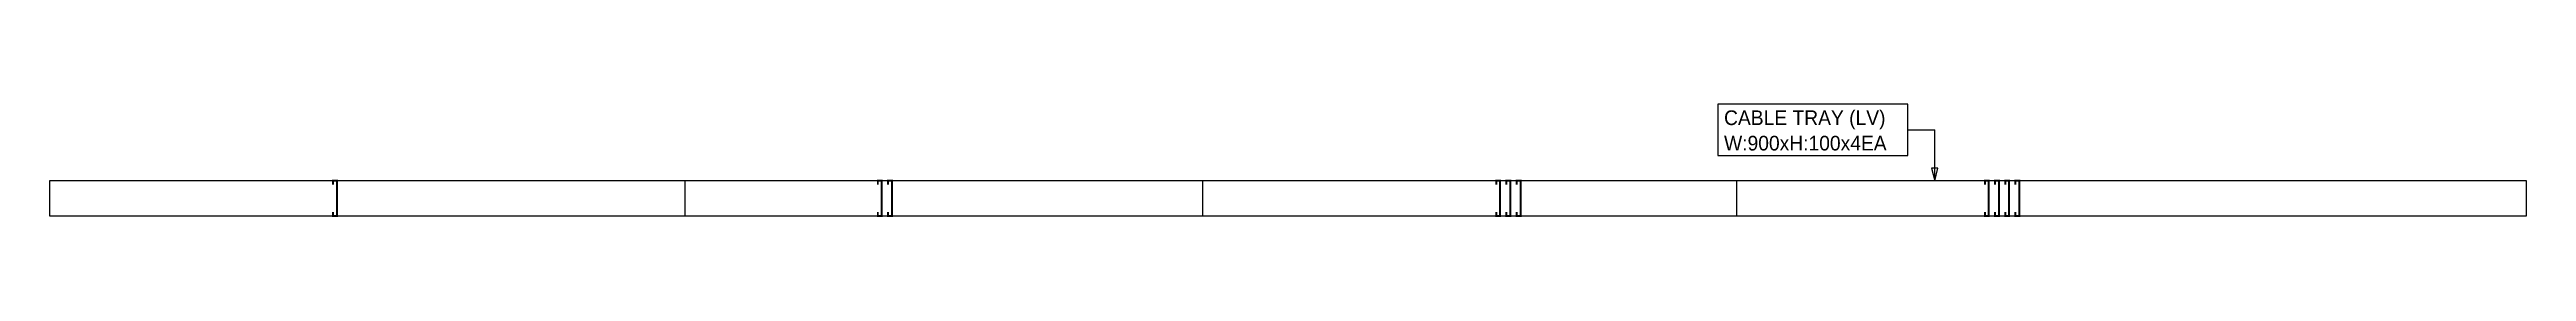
# Model space of a CAD drawing. Header units: millimetres. Extents: x -19577 to 374132, y 182625 to 847314.
# Drawn here: x 105904 to 169057, y 648480 to 651368 of the extents above; entities that cross this region are included whole.
import ezdxf
from ezdxf.enums import TextEntityAlignment as Align

# ---------------------------------------------------------------- set-up
doc = ezdxf.new("R2010")
doc.units = ezdxf.units.MM
doc.header["$LTSCALE"] = 150
doc.layers.add('-----26 Electrical Cable Tray_HV_N', color=30, linetype='Continuous')
doc.layers.add('-----26 Electrical Cable Tray_LV_STSPDU_B', color=41, linetype='Continuous')
doc.styles.add('ELEC', font='Dotum.ttf')

msp = doc.modelspace()

# ---------------------------------------------------------------- texts
at = {"layer": '-----26 Electrical Cable Tray_LV_STSPDU_B', "style": 'ELEC'}
for s, p in [('CABLE TRAY (LV)', (148598, 651018)), ('W:900xH:100x4EA', (148598, 650368))]:
    msp.add_text(s, height=375, dxfattribs=at).set_placement(p, align=Align.MIDDLE_LEFT)

# ---------------------------------------------------------------- linework, layer by layer
at = {"layer": '-----26 Electrical Cable Tray_HV_N', "color": 1}
msp.add_line((153284, 650710), (153969, 650710), dxfattribs=at)
at = {"layer": '-----26 Electrical Cable Tray_HV_N', "color": 1, "elevation": 0}
msp.add_lwpolyline([(148438, 651368), (148438, 650053), (153284, 650053), (153284, 651368)], close=True, dxfattribs=at)
msp.add_lwpolyline([(153969, 649405), (154049, 649725), (153889, 649725), (153969, 649405), (153969, 650710)], dxfattribs=at)
at = {"layer": '-----26 Electrical Cable Tray_LV_STSPDU_B', "elevation": 0}
for points in [[(105904, 649405), (105904, 648505), (169057, 648505), (169057, 649405)], [(122104, 649405), (122104, 648505), (169057, 648505), (169057, 649405)], [(135304, 649405), (135304, 648505), (169057, 648505), (169057, 649405)], [(148918, 649405), (148918, 648505), (169057, 648505), (169057, 649405)]]:
    msp.add_lwpolyline(points, close=True, dxfattribs=at)
at = {"layer": '-----26 Electrical Cable Tray_LV_STSPDU_B', "ltscale": 7.5, "const_width": 50, "elevation": 0}
for points in [[(113134, 649305), (113134, 649405), (113234, 649405), (113234, 648505), (113134, 648505), (113134, 648605)], [(127022, 649305), (127022, 649405), (127122, 649405), (127122, 648505), (127022, 648505), (127022, 648605)], [(127282, 649305), (127282, 649405), (127382, 649405), (127382, 648505), (127282, 648505), (127282, 648605)], [(142789, 649305), (142789, 649405), (142889, 649405), (142889, 648505), (142789, 648505), (142789, 648605)], [(143049, 649305), (143049, 649405), (143149, 649405), (143149, 648505), (143049, 648505), (143049, 648605)], [(143309, 649305), (143309, 649405), (143409, 649405), (143409, 648505), (143309, 648505), (143309, 648605)], [(155248, 649305), (155248, 649405), (155348, 649405), (155348, 648505), (155248, 648505), (155248, 648605)], [(155507, 649305), (155507, 649405), (155607, 649405), (155607, 648505), (155507, 648505), (155507, 648605)], [(155767, 649305), (155767, 649405), (155867, 649405), (155867, 648505), (155767, 648505), (155767, 648605)], [(156027, 649305), (156027, 649405), (156127, 649405), (156127, 648505), (156027, 648505), (156027, 648605)]]:
    msp.add_lwpolyline(points, dxfattribs=at)

msp.set_redraw_order([(e.dxf.handle, doc.entitydb.next_handle()) for e in msp.query("TEXT MTEXT ATTDEF DIMENSION ARC_DIMENSION")])  # texts and dimensions are drawn at this point

doc.saveas('drawing.dxf')
